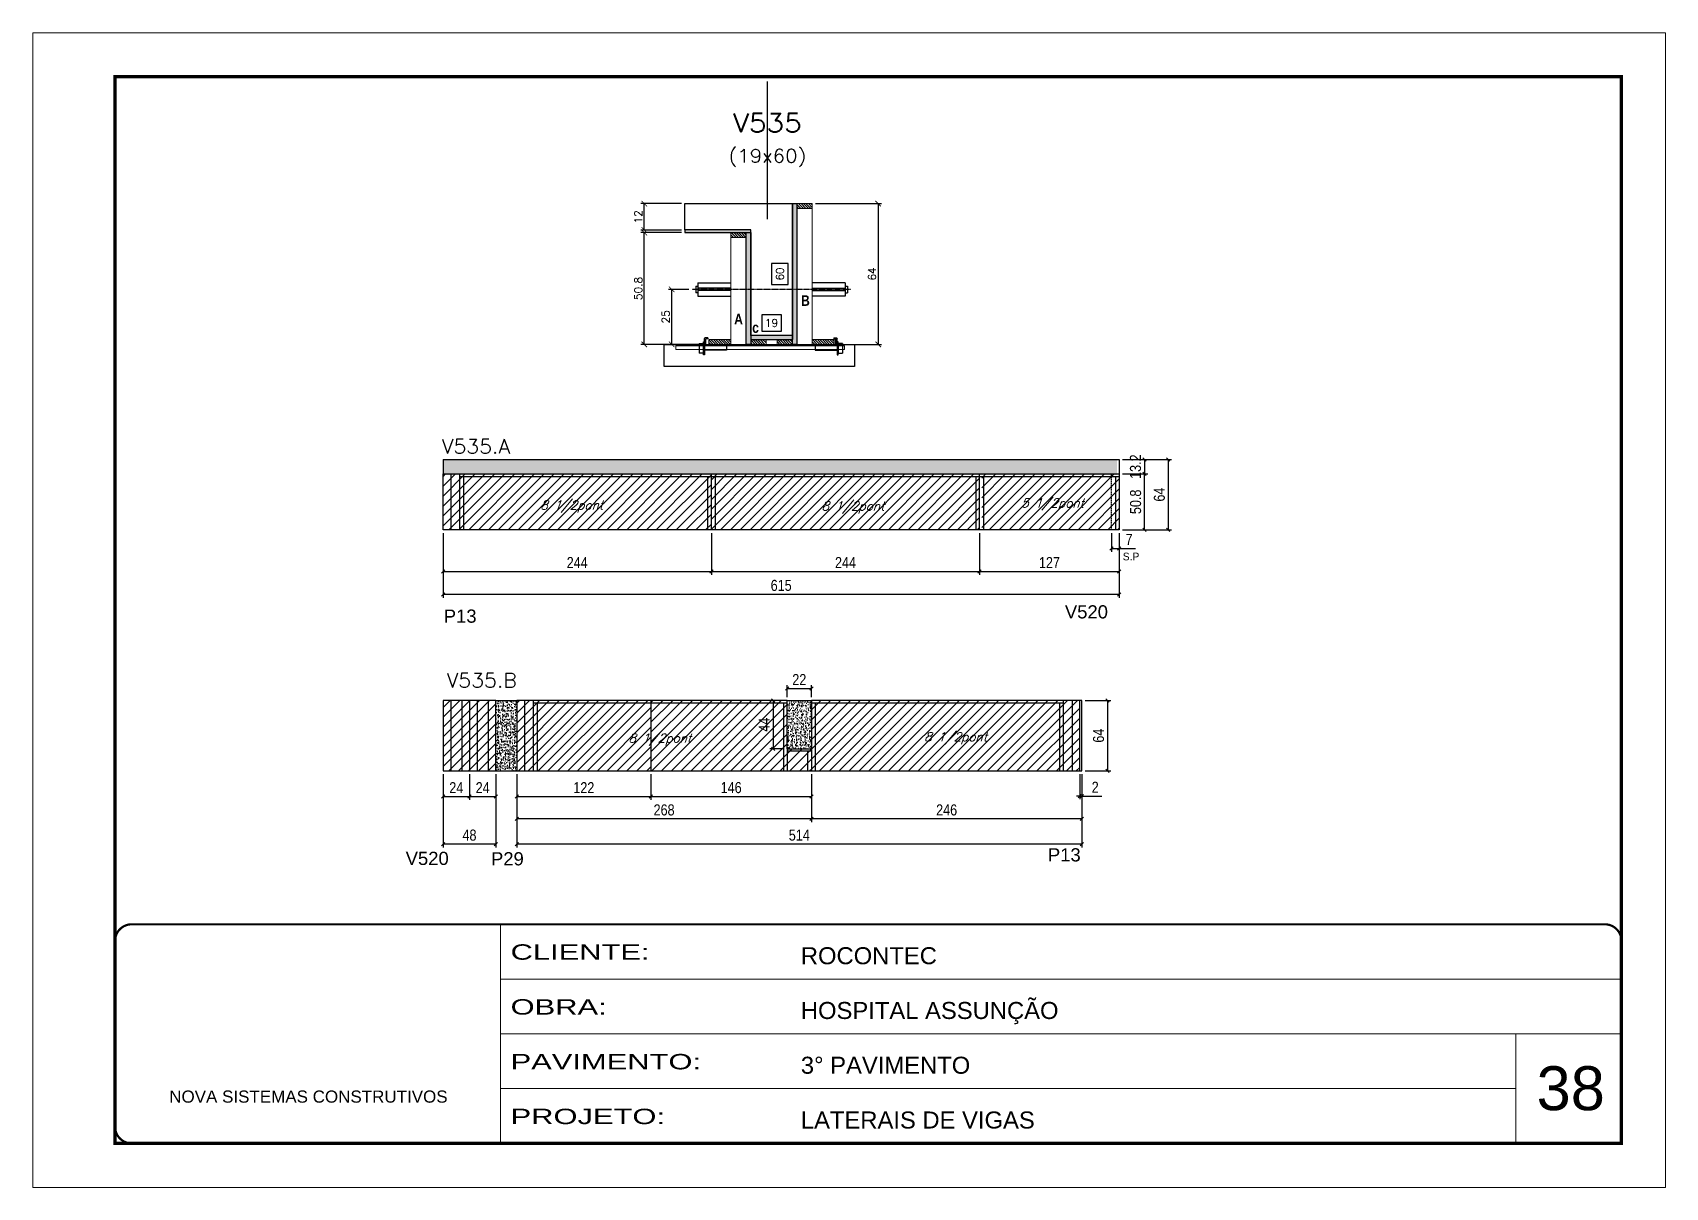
# Model space of a CAD drawing. Extents: x -21493 to -15213, y -12134 to 11887.
# Drawn here: x -19908 to -18423, y 500 to 1550 of the extents above; entities that cross this region are included whole.
import ezdxf
from ezdxf.enums import TextEntityAlignment as Align

# ---------------------------------------------------------------- set-up
doc = ezdxf.new("R2010")
doc.units = 0
for name, pattern in [('CONTINUO', [0]), ('DASHED', [0.75, 0.5, -0.25]), ('HIDDEN', [0.375, 0.25, -0.125])]:
    doc.linetypes.add(name, pattern=pattern)
for name, color, linetype in [('5', 5, 'Continuous'), ('barrote', 251, 'Continuous'), ('COTA', 241, 'Continuous'), ('Cota Seção (2x)', 4, 'Continuous'), ('detalhes', 4, 'Continuous'), ('Painéis', 200, 'Continuous'), ('presilha', 1, 'Continuous'), ('Reaproveitamento', 251, 'Continuous'), ('SARR_2.2x7', 40, 'Continuous'), ('SARR_3.5x7', 81, 'Continuous'), ('TENSOR', 3, 'Continuous'), ('texto', 7, 'Continuous'), ('Texto de Titulo', 7, 'Continuous'), ('Texto Qtd Sarr', 242, 'Continuous')]:
    doc.layers.add(name, color=color, linetype=linetype)
for name, color, linetype, lineweight in [('CARIMBO', 255, 'Continuous', 9), ('CONCRETO', 251, 'Continuous', 25), ('Folhas', 255, 'Continuous', 9), ('Hachura', 251, 'Continuous', 9), ('Madeira', 126, 'Continuous', 18), ('SARRAFO DE PRESSAO', 251, 'DASHED', 9), ('SCO-___-LAJ', 2, 'Continuous', 0), ('Texto Seção', 7, 'Continuous', 15)]:
    doc.layers.add(name, color=color, linetype=linetype, lineweight=lineweight)
doc.styles.add('ARIAL', font='arial.ttf')
doc.styles.add('COTA TECNICA', font='techl___.ttf', dxfattribs={"height": 10})
doc.styles.add('REGUA-120', font='ROMANS.shx', dxfattribs={"height": 15})
doc.styles.add('Romans', font='romans.shx')
doc.styles.add('ROMAS860', font='ROMAS860.SHX')
doc.styles.get("Standard").update_dxf_attribs({"font": 'arial.ttf'})
doc.styles.add('TECNICA', font='techb___.ttf', dxfattribs={"height": 10})
doc.styles.add('Tecnologia', font='')
doc.styles.get('Tecnologia').set_extended_font_data('Forgotten Futurist')
doc.dimstyles.new('Cota Seção (2x)', dxfattribs={"dimtxt": 7, "dimasz": 5, "dimexe": 3, "dimexo": 3, "dimgap": 2, "dimtad": 3, "dimdec": 1, "dimlfac": 0.5, "dimzin": 12, "dimdsep": 46, "dimtxsty": 'Romans', "dimblk": 'ARCHTICK', "dimcen": 0, "dimclrd": 4, "dimclre": 4, "dimclrt": 1, "dimadec": 1, "dimazin": 3, "dimtfac": 1, "dimtdec": 1, "dimtmove": 0, "dimatfit": 3, "dimldrblk": 'OBLIQUE', "dimfxl": 1, "dimtolj": 1, "dimtzin": 12, "dimarcsym": 0})
doc.dimstyles.new('Cota Seção interna', dxfattribs={"dimtxt": 7, "dimasz": 6, "dimexe": 0.18, "dimexo": 2, "dimgap": -4, "dimtad": 3, "dimdec": 1, "dimlfac": 0.5, "dimzin": 12, "dimdsep": 46, "dimtxsty": 'Romans', "dimblk": 'ARCHTICK', "dimcen": 0.09, "dimse1": 1, "dimse2": 1, "dimsd1": 1, "dimsd2": 1, "dimclrd": 180, "dimclre": 5, "dimclrt": 1, "dimadec": 0, "dimazin": 3, "dimtfac": 1, "dimtdec": 1, "dimtofl": 0, "dimtmove": 0, "dimatfit": 3, "dimldrblk": 'ARCHTICK', "dimfxl": 1, "dimtolj": 1, "dimtzin": 0, "dimarcsym": 0})
doc.dimstyles.new('PAINEL', dxfattribs={"dimtxt": 10, "dimasz": 3, "dimexe": 3, "dimexo": 3, "dimgap": 3, "dimtad": 1, "dimdec": 1, "dimzin": 12, "dimdsep": 46, "dimtxsty": 'COTA TECNICA', "dimblk1": 'OBLIQUE', "dimblk2": 'OBLIQUE', "dimsah": 1, "dimcen": 0.9, "dimclrd": 4, "dimclre": 4, "dimclrt": 240, "dimadec": 1, "dimazin": 3, "dimtfac": 1, "dimtdec": 1, "dimtmove": 0, "dimatfit": 3, "dimfxl": 1, "dimtolj": 1, "dimtzin": 12, "dimarcsym": 0})
pattern_1 = [(50, (-152750.75, -29909.0134), (5.46554007, -0.47817257), [0.5715, -6.2865]), (355, (-152750.75, -29909.0134), (-1.05730264, 5.73170536), [0.4572, -5.02921753]), (100.4514447, (-152750.2944, -29909.053), (4.40823741, 5.25353256), [0.48570026, -5.34270734]), (46.1842, (-152750.75, -29907.4894), (8.13237123, -1.26126984), [0.85725, -9.42975]), (96.6355576, (-152750.072, -29907.5945), (7.122124, 7.42278374), [0.7285507, -8.01406824]), (351.184151, (-152750.75, -29907.489), (7.122124, 7.42278374), [0.685799, -7.54379196]), (21, (-152749.988, -29907.8704), (4.54843174, -3.06795595), [0.5715, -6.2865]), (326, (-152749.988, -29907.8704), (1.85406085, 5.52563898), [0.4572, -5.0292]), (71.451445, (-152749.609, -29908.126), (6.40249258, 2.45768307), [0.48570026, -5.34269813]), (37.5, (-152750.7498, -29909.0134), (0.092658098, 2.536651166), [0, -4.96824, 0, -5.1054, 0, -5.04825]), (7.5, (-152750.7498, -29909.0134), (2.004589875, 3.005417245), [0, -2.91084, 0, -4.85394, 0, -1.92405]), (327.5, (-152752.449, -29909.0134), (4.067717855, -0.17186232), [0, -1.905, 0, -5.9436, 0, -7.8867]), (317.5, (-152753.211, -29909.0134), (4.44387544, 0.76279473), [0, -2.4765, 0, -3.94716, 0, -5.6007])]
pattern_2 = [(45, (-162215.646, -28328.387), (-4.49012806, 4.49012806), [])]
pattern_3 = [(45, (-161841.1976, -24895.692), (-4.49012806, 4.49012806), [])]

msp = doc.modelspace()

# ---------------------------------------------------------------- texts
at = {"layer": '5', "linetype": 'Continuous'}
for s, p in [('P13', (-19534.48, 1013.49)), ('V520', (-18969.53, 1017.38)), ('V520', (-19569.12, 793.21)), ('P29', (-19491.52, 792.82)), ('P13', (-18984.98, 796.4))]:
    msp.add_text(s, height=12, rotation=359.99996, dxfattribs=at).set_placement(p)
at = {"layer": 'CARIMBO', "style": 'ARIAL'}
msp.add_text('38', height=40, dxfattribs=at).set_placement((-18540.55, 570.2))
at = {"layer": 'detalhes', "style": 'TECNICA'}
for s, p in [('B', (-19209.51, 1301.64)), ('A', (-19270.34, 1284.8)), ('c', (-19253.96, 1277.11))]:
    msp.add_text(s, height=9.6, dxfattribs=at).set_placement(p)
at = {"layer": 'texto', "color": 2, "char_height": 8, "attachment_point": 5, "style": 'Romans'}
for s, insert in [('{\\Q19;\\C256;8 1/2pont}', (-19418.08, 1119.16)), ('{\\Q19;\\C256;8 1/2pont}', (-19162.28, 1118.29)), ('{\\Q19;\\C256;5 1/2pont}', (-18980.77, 1121.06)), ('{\\Q19;\\C256;8 1/2pont}', (-19337.94, 907.24)), ('{\\Q19;\\C256;8 1/2pont}', (-19068.89, 908.44))]:
    msp.add_mtext(s, dxfattribs=dict(at, insert=insert))
at = {"layer": 'texto', "color": 4, "insert": (-18909.37, 1073.65), "char_height": 7, "attachment_point": 5, "style": 'ROMAS860'}
msp.add_mtext('S.P', dxfattribs=at)
at = {"layer": 'Texto Seção', "style": 'REGUA-120', "width": 1.05}
for s, p in [('V535.A', (-19536.22, 1167.31)), ('V535.B', (-19531.81, 954.67))]:
    msp.add_text(s, height=13, dxfattribs=at).set_placement(p)

# ---------------------------------------------------------------- blocks, each defined once
blk = doc.blocks.new('_Oblique')
at = {"color": 0, "linetype": 'ByBlock', "lineweight": -2}
blk.add_line((-0.5, -0.5), (0.5, 0.5), dxfattribs=at)
blk = doc.blocks.new('*D358')
at = {"layer": 'COTA', "color": 4, "linetype": 'ByBlock', "lineweight": -2, "transparency": 16777216}
for p, q in [((-18927.1, 1095), (-18927.1, 1078.1)), ((-18920.1, 1095), (-18920.1, 1078.1)), ((-18927.1, 1081.1), (-18920.1, 1081.1)), ((-18920.1, 1081.1), (-18905.3, 1081.1))]:
    blk.add_line(p, q, dxfattribs=at)
at = {"layer": 'Defpoints', "color": 0, "linetype": 'ByBlock', "transparency": 16777216}
for p in [(-18927.1, 1098), (-18920.1, 1098), (-18920.1, 1081.1)]:
    blk.add_point(p, dxfattribs=at)
at = {"layer": 'COTA', "color": 4, "linetype": 'ByBlock', "lineweight": -2, "transparency": 16777216, "xscale": 3, "yscale": 3, "zscale": 3, "rotation": 180}
blk.add_blockref('_Oblique', (-18927.1, 1081.1), dxfattribs=at)
at = {"layer": 'COTA', "color": 4, "linetype": 'ByBlock', "lineweight": -2, "transparency": 16777216, "xscale": 3, "yscale": 3, "zscale": 3}
blk.add_blockref('_Oblique', (-18920.1, 1081.1), dxfattribs=at)
at = {"layer": 'COTA', "color": 240, "linetype": 'ByBlock', "transparency": 16777216, "insert": (-18911.2, 1089.2), "char_height": 10, "attachment_point": 5, "style": 'COTA TECNICA'}
blk.add_mtext('\\A1;7', dxfattribs=at)
blk = doc.blocks.new('*D359')
at = {"layer": 'COTA', "color": 4, "linetype": 'ByBlock', "lineweight": -2, "transparency": 16777216}
for p, q in [((-19535.1, 1095), (-19535.1, 1057.1)), ((-19291.1, 1095), (-19291.1, 1057.1)), ((-19535.1, 1060.1), (-19291.1, 1060.1))]:
    blk.add_line(p, q, dxfattribs=at)
at = {"layer": 'Defpoints', "color": 0, "linetype": 'ByBlock', "transparency": 16777216}
for p in [(-19535.1, 1098), (-19291.1, 1098), (-19291.1, 1060.1)]:
    blk.add_point(p, dxfattribs=at)
at = {"layer": 'COTA', "color": 4, "linetype": 'ByBlock', "lineweight": -2, "transparency": 16777216, "xscale": 3, "yscale": 3, "zscale": 3, "rotation": 180}
blk.add_blockref('_Oblique', (-19535.1, 1060.1), dxfattribs=at)
at = {"layer": 'COTA', "color": 4, "linetype": 'ByBlock', "lineweight": -2, "transparency": 16777216, "xscale": 3, "yscale": 3, "zscale": 3}
blk.add_blockref('_Oblique', (-19291.1, 1060.1), dxfattribs=at)
at = {"layer": 'COTA', "color": 240, "linetype": 'ByBlock', "transparency": 16777216, "insert": (-19413.1, 1068.2), "char_height": 10, "attachment_point": 5, "style": 'COTA TECNICA'}
blk.add_mtext('\\A1;244', dxfattribs=at)
blk = doc.blocks.new('*D360')
at = {"layer": 'COTA', "color": 4, "linetype": 'ByBlock', "lineweight": -2, "transparency": 16777216}
for p, q in [((-19291.1, 1095), (-19291.1, 1057.1)), ((-19047.1, 1095), (-19047.1, 1057.1)), ((-19291.1, 1060.1), (-19047.1, 1060.1))]:
    blk.add_line(p, q, dxfattribs=at)
at = {"layer": 'Defpoints', "color": 0, "linetype": 'ByBlock', "transparency": 16777216}
for p in [(-19291.1, 1098), (-19047.1, 1098), (-19047.1, 1060.1)]:
    blk.add_point(p, dxfattribs=at)
at = {"layer": 'COTA', "color": 4, "linetype": 'ByBlock', "lineweight": -2, "transparency": 16777216, "xscale": 3, "yscale": 3, "zscale": 3, "rotation": 180}
blk.add_blockref('_Oblique', (-19291.1, 1060.1), dxfattribs=at)
at = {"layer": 'COTA', "color": 4, "linetype": 'ByBlock', "lineweight": -2, "transparency": 16777216, "xscale": 3, "yscale": 3, "zscale": 3}
blk.add_blockref('_Oblique', (-19047.1, 1060.1), dxfattribs=at)
at = {"layer": 'COTA', "color": 240, "linetype": 'ByBlock', "transparency": 16777216, "insert": (-19169.1, 1068.2), "char_height": 10, "attachment_point": 5, "style": 'COTA TECNICA'}
blk.add_mtext('\\A1;244', dxfattribs=at)
blk = doc.blocks.new('*D361')
at = {"layer": 'COTA', "color": 4, "linetype": 'ByBlock', "lineweight": -2, "transparency": 16777216}
for p, q in [((-19047.1, 1095), (-19047.1, 1057.1)), ((-18920.1, 1095), (-18920.1, 1057.1)), ((-19047.1, 1060.1), (-18920.1, 1060.1))]:
    blk.add_line(p, q, dxfattribs=at)
at = {"layer": 'Defpoints', "color": 0, "linetype": 'ByBlock', "transparency": 16777216}
for p in [(-19047.1, 1098), (-18920.1, 1098), (-18920.1, 1060.1)]:
    blk.add_point(p, dxfattribs=at)
at = {"layer": 'COTA', "color": 4, "linetype": 'ByBlock', "lineweight": -2, "transparency": 16777216, "xscale": 3, "yscale": 3, "zscale": 3}
for p, rotation in [((-19047.1, 1060.1), 179.9997596419369), ((-18920.1, 1060.1), 359.9997596419369)]:
    blk.add_blockref('_Oblique', p, dxfattribs=dict(at, rotation=rotation))
at = {"layer": 'COTA', "color": 240, "linetype": 'ByBlock', "transparency": 16777216, "insert": (-18983.6, 1068.2), "char_height": 10, "attachment_point": 5, "rotation": 359.9998, "style": 'COTA TECNICA'}
blk.add_mtext('\\A1;127', dxfattribs=at)
blk = doc.blocks.new('*D362')
at = {"layer": 'COTA', "color": 4, "linetype": 'ByBlock', "lineweight": -2, "transparency": 16777216}
for p, q in [((-18917.1, 1148.8), (-18894.1, 1148.8)), ((-18897.1, 1098), (-18897.1, 1148.8)), ((-18917.1, 1098), (-18894.1, 1098))]:
    blk.add_line(p, q, dxfattribs=at)
at = {"layer": 'Defpoints', "color": 0, "linetype": 'ByBlock', "transparency": 16777216}
for p in [(-18920.1, 1148.8), (-18897.1, 1148.8), (-18920.1, 1098)]:
    blk.add_point(p, dxfattribs=at)
at = {"layer": 'COTA', "color": 4, "linetype": 'ByBlock', "lineweight": -2, "transparency": 16777216, "xscale": 3, "yscale": 3, "zscale": 3}
for p, rotation in [((-18897.1, 1148.8), 90), ((-18897.1, 1098), 270)]:
    blk.add_blockref('_Oblique', p, dxfattribs=dict(at, rotation=rotation))
at = {"layer": 'COTA', "color": 240, "linetype": 'ByBlock', "transparency": 16777216, "insert": (-18905.2, 1123.4), "char_height": 10, "attachment_point": 5, "rotation": 90, "style": 'COTA TECNICA'}
blk.add_mtext('\\A1;50.8', dxfattribs=at)
blk = doc.blocks.new('*D363')
at = {"layer": 'COTA', "color": 4, "linetype": 'ByBlock', "lineweight": -2, "transparency": 16777216}
for p, q in [((-18917.1, 1162), (-18894.1, 1162)), ((-18897.1, 1162), (-18897.1, 1148.8)), ((-18917.1, 1148.8), (-18894.1, 1148.8))]:
    blk.add_line(p, q, dxfattribs=at)
at = {"layer": 'Defpoints', "color": 0, "linetype": 'ByBlock', "transparency": 16777216}
for p in [(-18920.1, 1162), (-18920.1, 1148.8), (-18897.1, 1148.8)]:
    blk.add_point(p, dxfattribs=at)
at = {"layer": 'COTA', "color": 4, "linetype": 'ByBlock', "lineweight": -2, "transparency": 16777216, "xscale": 3, "yscale": 3, "zscale": 3}
for p, rotation in [((-18897.1, 1162), 90), ((-18897.1, 1148.8), 270)]:
    blk.add_blockref('_Oblique', p, dxfattribs=dict(at, rotation=rotation))
at = {"layer": 'COTA', "color": 240, "linetype": 'ByBlock', "transparency": 16777216, "insert": (-18905.3, 1155.4), "char_height": 10, "attachment_point": 5, "rotation": 90, "style": 'COTA TECNICA'}
blk.add_mtext('\\A1;13.2', dxfattribs=at)
blk = doc.blocks.new('*D364')
at = {"layer": 'COTA', "color": 4, "linetype": 'ByBlock', "lineweight": -2, "transparency": 16777216}
for p, q in [((-18917.1, 1162), (-18872.5, 1162)), ((-18875.5, 1162), (-18875.5, 1098)), ((-18917.1, 1098), (-18872.5, 1098))]:
    blk.add_line(p, q, dxfattribs=at)
at = {"layer": 'Defpoints', "color": 0, "linetype": 'ByBlock', "transparency": 16777216}
for p in [(-18920.1, 1162), (-18920.1, 1098), (-18875.5, 1098)]:
    blk.add_point(p, dxfattribs=at)
at = {"layer": 'COTA', "color": 4, "linetype": 'ByBlock', "lineweight": -2, "transparency": 16777216, "xscale": 3, "yscale": 3, "zscale": 3}
for p, rotation in [((-18875.5, 1162), 90), ((-18875.5, 1098), 270)]:
    blk.add_blockref('_Oblique', p, dxfattribs=dict(at, rotation=rotation))
at = {"layer": 'COTA', "color": 240, "linetype": 'ByBlock', "transparency": 16777216, "insert": (-18883.6, 1130), "char_height": 10, "attachment_point": 5, "rotation": 90, "style": 'COTA TECNICA'}
blk.add_mtext('\\A1;64', dxfattribs=at)
blk = doc.blocks.new('*D365')
at = {"layer": 'COTA', "color": 4, "linetype": 'ByBlock', "lineweight": -2, "transparency": 16777216}
for p, q in [((-19200.1, 875.8), (-19200.1, 832.1)), ((-18954.1, 875.8), (-18954.1, 832.1)), ((-18954.1, 835.1), (-19200.1, 835.1))]:
    blk.add_line(p, q, dxfattribs=at)
at = {"layer": 'Defpoints', "color": 0, "linetype": 'ByBlock', "transparency": 16777216}
for p in [(-19200.1, 878.8), (-18954.1, 878.8), (-19200.1, 835.1)]:
    blk.add_point(p, dxfattribs=at)
at = {"layer": 'COTA', "color": 4, "linetype": 'ByBlock', "lineweight": -2, "transparency": 16777216, "xscale": 3, "yscale": 3, "zscale": 3, "rotation": 180}
blk.add_blockref('_Oblique', (-19200.1, 835.1), dxfattribs=at)
at = {"layer": 'COTA', "color": 4, "linetype": 'ByBlock', "lineweight": -2, "transparency": 16777216, "xscale": 3, "yscale": 3, "zscale": 3}
blk.add_blockref('_Oblique', (-18954.1, 835.1), dxfattribs=at)
at = {"layer": 'COTA', "color": 240, "linetype": 'ByBlock', "transparency": 16777216, "insert": (-19077.1, 843.2), "char_height": 10, "attachment_point": 5, "style": 'COTA TECNICA'}
blk.add_mtext('\\A1;246', dxfattribs=at)
blk = doc.blocks.new('*D366')
at = {"layer": 'COTA', "color": 4, "linetype": 'ByBlock', "lineweight": -2, "transparency": 16777216}
for p, q in [((-19468.1, 875.8), (-19468.1, 832.1)), ((-19200.1, 875.8), (-19200.1, 832.1)), ((-19200.1, 835.1), (-19468.1, 835.1))]:
    blk.add_line(p, q, dxfattribs=at)
at = {"layer": 'Defpoints', "color": 0, "linetype": 'ByBlock', "transparency": 16777216}
for p in [(-19468.1, 878.8), (-19200.1, 878.8), (-19468.1, 835.1)]:
    blk.add_point(p, dxfattribs=at)
at = {"layer": 'COTA', "color": 4, "linetype": 'ByBlock', "lineweight": -2, "transparency": 16777216, "xscale": 3, "yscale": 3, "zscale": 3, "rotation": 180}
blk.add_blockref('_Oblique', (-19468.1, 835.1), dxfattribs=at)
at = {"layer": 'COTA', "color": 4, "linetype": 'ByBlock', "lineweight": -2, "transparency": 16777216, "xscale": 3, "yscale": 3, "zscale": 3}
blk.add_blockref('_Oblique', (-19200.1, 835.1), dxfattribs=at)
at = {"layer": 'COTA', "color": 240, "linetype": 'ByBlock', "transparency": 16777216, "insert": (-19334.1, 843.2), "char_height": 10, "attachment_point": 5, "style": 'COTA TECNICA'}
blk.add_mtext('\\A1;268', dxfattribs=at)
blk = doc.blocks.new('*D367')
at = {"layer": 'COTA', "color": 4, "linetype": 'ByBlock', "lineweight": -2, "transparency": 16777216}
for p, q in [((-19535.1, 875.8), (-19535.1, 809.2)), ((-19487.1, 875.8), (-19487.1, 809.2)), ((-19487.1, 812.2), (-19535.1, 812.2))]:
    blk.add_line(p, q, dxfattribs=at)
at = {"layer": 'Defpoints', "color": 0, "linetype": 'ByBlock', "transparency": 16777216}
for p in [(-19535.1, 878.8), (-19487.1, 878.8), (-19535.1, 812.2)]:
    blk.add_point(p, dxfattribs=at)
at = {"layer": 'COTA', "color": 4, "linetype": 'ByBlock', "lineweight": -2, "transparency": 16777216, "xscale": 3, "yscale": 3, "zscale": 3}
for p, rotation in [((-19535.1, 812.2), 180.0000000002952), ((-19487.1, 812.2), 2.952837974135036e-10)]:
    blk.add_blockref('_Oblique', p, dxfattribs=dict(at, rotation=rotation))
at = {"layer": 'COTA', "color": 240, "linetype": 'ByBlock', "transparency": 16777216, "insert": (-19511.1, 820.3), "char_height": 10, "attachment_point": 5, "style": 'COTA TECNICA'}
blk.add_mtext('\\A1;48', dxfattribs=at)
blk = doc.blocks.new('*D368')
at = {"layer": 'COTA', "color": 4, "linetype": 'ByBlock', "lineweight": -2, "transparency": 16777216}
for p, q in [((-19225.1, 942.8), (-19238, 942.8)), ((-19235, 942.8), (-19235, 898.8)), ((-19225.1, 898.8), (-19238, 898.8))]:
    blk.add_line(p, q, dxfattribs=at)
at = {"layer": 'Defpoints', "color": 0, "linetype": 'ByBlock', "transparency": 16777216}
for p in [(-19222.1, 942.8), (-19235, 898.8), (-19222.1, 898.8)]:
    blk.add_point(p, dxfattribs=at)
at = {"layer": 'COTA', "color": 4, "linetype": 'ByBlock', "lineweight": -2, "transparency": 16777216, "xscale": 3, "yscale": 3, "zscale": 3}
for p, rotation in [((-19235, 942.8), 90), ((-19235, 898.8), 270)]:
    blk.add_blockref('_Oblique', p, dxfattribs=dict(at, rotation=rotation))
at = {"layer": 'COTA', "color": 240, "linetype": 'ByBlock', "transparency": 16777216, "insert": (-19243, 920.8), "char_height": 10, "attachment_point": 5, "rotation": 90, "style": 'COTA TECNICA'}
blk.add_mtext('\\A1;44', dxfattribs=at)
blk = doc.blocks.new('*D369')
at = {"layer": 'COTA', "color": 4, "linetype": 'ByBlock', "lineweight": -2, "transparency": 16777216}
for p, q in [((-19222.1, 945.8), (-19222.1, 956.8)), ((-19222.1, 953.8), (-19200.1, 953.8)), ((-19200.1, 945.8), (-19200.1, 956.8))]:
    blk.add_line(p, q, dxfattribs=at)
at = {"layer": 'Defpoints', "color": 0, "linetype": 'ByBlock', "transparency": 16777216}
for p in [(-19200.1, 953.8), (-19222.1, 942.8), (-19200.1, 942.8)]:
    blk.add_point(p, dxfattribs=at)
at = {"layer": 'COTA', "color": 4, "linetype": 'ByBlock', "lineweight": -2, "transparency": 16777216, "xscale": 3, "yscale": 3, "zscale": 3, "rotation": 180}
blk.add_blockref('_Oblique', (-19222.1, 953.8), dxfattribs=at)
at = {"layer": 'COTA', "color": 4, "linetype": 'ByBlock', "lineweight": -2, "transparency": 16777216, "xscale": 3, "yscale": 3, "zscale": 3}
blk.add_blockref('_Oblique', (-19200.1, 953.8), dxfattribs=at)
at = {"layer": 'COTA', "color": 240, "linetype": 'ByBlock', "transparency": 16777216, "insert": (-19211.1, 961.8), "char_height": 10, "attachment_point": 5, "style": 'COTA TECNICA'}
blk.add_mtext('\\A1;22', dxfattribs=at)
blk = doc.blocks.new('*D370')
at = {"layer": 'COTA', "color": 4, "linetype": 'ByBlock', "lineweight": -2, "transparency": 16777216}
for p, q in [((-18951.1, 942.8), (-18927.8, 942.8)), ((-18930.8, 942.8), (-18930.8, 878.8)), ((-18951.1, 878.8), (-18927.8, 878.8))]:
    blk.add_line(p, q, dxfattribs=at)
at = {"layer": 'Defpoints', "color": 0, "linetype": 'ByBlock', "transparency": 16777216}
for p in [(-18954.1, 942.8), (-18954.1, 878.8), (-18930.8, 878.8)]:
    blk.add_point(p, dxfattribs=at)
at = {"layer": 'COTA', "color": 4, "linetype": 'ByBlock', "lineweight": -2, "transparency": 16777216, "xscale": 3, "yscale": 3, "zscale": 3}
for p, rotation in [((-18930.8, 942.8), 90), ((-18930.8, 878.8), 270)]:
    blk.add_blockref('_Oblique', p, dxfattribs=dict(at, rotation=rotation))
at = {"layer": 'COTA', "color": 240, "linetype": 'ByBlock', "transparency": 16777216, "insert": (-18938.9, 910.8), "char_height": 10, "attachment_point": 5, "rotation": 90, "style": 'COTA TECNICA'}
blk.add_mtext('\\A1;64', dxfattribs=at)
blk = doc.blocks.new('*D371')
at = {"layer": 'COTA', "color": 4, "linetype": 'ByBlock', "lineweight": -2, "transparency": 16777216}
for p, q in [((-19468.1, 875.8), (-19468.1, 852.4)), ((-19346.1, 875.8), (-19346.1, 852.4)), ((-19468.1, 855.4), (-19346.1, 855.4))]:
    blk.add_line(p, q, dxfattribs=at)
at = {"layer": 'Defpoints', "color": 0, "linetype": 'ByBlock', "transparency": 16777216}
for p in [(-19468.1, 878.8), (-19346.1, 878.8), (-19346.1, 855.4)]:
    blk.add_point(p, dxfattribs=at)
at = {"layer": 'COTA', "color": 4, "linetype": 'ByBlock', "lineweight": -2, "transparency": 16777216, "xscale": 3, "yscale": 3, "zscale": 3, "rotation": 180}
blk.add_blockref('_Oblique', (-19468.1, 855.4), dxfattribs=at)
at = {"layer": 'COTA', "color": 4, "linetype": 'ByBlock', "lineweight": -2, "transparency": 16777216, "xscale": 3, "yscale": 3, "zscale": 3}
blk.add_blockref('_Oblique', (-19346.1, 855.4), dxfattribs=at)
at = {"layer": 'COTA', "color": 240, "linetype": 'ByBlock', "transparency": 16777216, "insert": (-19407.1, 863.5), "char_height": 10, "attachment_point": 5, "style": 'COTA TECNICA'}
blk.add_mtext('\\A1;122', dxfattribs=at)
blk = doc.blocks.new('*D372')
at = {"layer": 'COTA', "color": 4, "linetype": 'ByBlock', "lineweight": -2, "transparency": 16777216}
for p, q in [((-19346.1, 875.8), (-19346.1, 852.4)), ((-19200.1, 875.8), (-19200.1, 852.4)), ((-19346.1, 855.4), (-19200.1, 855.4))]:
    blk.add_line(p, q, dxfattribs=at)
at = {"layer": 'Defpoints', "color": 0, "linetype": 'ByBlock', "transparency": 16777216}
for p in [(-19346.1, 878.8), (-19200.1, 878.8), (-19200.1, 855.4)]:
    blk.add_point(p, dxfattribs=at)
at = {"layer": 'COTA', "color": 4, "linetype": 'ByBlock', "lineweight": -2, "transparency": 16777216, "xscale": 3, "yscale": 3, "zscale": 3, "rotation": 180}
blk.add_blockref('_Oblique', (-19346.1, 855.4), dxfattribs=at)
at = {"layer": 'COTA', "color": 4, "linetype": 'ByBlock', "lineweight": -2, "transparency": 16777216, "xscale": 3, "yscale": 3, "zscale": 3}
blk.add_blockref('_Oblique', (-19200.1, 855.4), dxfattribs=at)
at = {"layer": 'COTA', "color": 240, "linetype": 'ByBlock', "transparency": 16777216, "insert": (-19273.1, 863.5), "char_height": 10, "attachment_point": 5, "style": 'COTA TECNICA'}
blk.add_mtext('\\A1;146', dxfattribs=at)
blk = doc.blocks.new('titulo1')
at = {"layer": 'Defpoints', "color": 252, "linetype": 'HIDDEN', "ltscale": 2}
blk.add_line((0, 0), (0, 125), dxfattribs=at)
at = {"layer": 'Defpoints', "style": 'Romans', "oblique": 15}
blk.add_attdef('FOLHA', text='', height=10, dxfattribs=at).set_placement((0, 15.6), align=Align.MIDDLE_CENTER)
at = {"layer": 'Texto Qtd Sarr', "color": 3, "style": 'Romans', "oblique": 15}
for tag, height, p in [('TITULO', 17, (0, 71.4)), ('SEÇÃO', 12, (0, 41.5))]:
    blk.add_attdef(tag, text='', height=height, dxfattribs=at).set_placement(p, align=Align.MIDDLE_CENTER)
blk = doc.blocks.new('_ArchTick')
at = {"color": 0, "linetype": 'ByBlock', "const_width": 0.15}
blk.add_lwpolyline([(-0.5, -0.5), (0.5, 0.5)], dxfattribs=at)
blk = doc.blocks.new('*D373')
at = {"layer": 'COTA', "color": 4, "lineweight": -2, "transparency": 16777216}
for p, q in [((-19318.3, 1368.2), (-19355.1, 1368.2)), ((-19352.1, 1266.6), (-19352.1, 1368.2)), ((-19300.7, 1266.6), (-19355.1, 1266.6))]:
    blk.add_line(p, q, dxfattribs=at)
at = {"layer": 'Defpoints', "color": 0, "transparency": 16777216}
for p in [(-19352.1, 1368.2), (-19315.3, 1368.2), (-19297.7, 1266.6)]:
    blk.add_point(p, dxfattribs=at)
at = {"layer": 'COTA', "color": 4, "lineweight": -2, "transparency": 16777216, "xscale": 5, "yscale": 5, "zscale": 5}
for p, rotation in [((-19352.1, 1368.2), 90), ((-19352.1, 1266.6), 270)]:
    blk.add_blockref('_ArchTick', p, dxfattribs=dict(at, rotation=rotation))
at = {"layer": 'COTA', "color": 1, "transparency": 16777216, "insert": (-19357.6, 1317.4), "char_height": 7, "attachment_point": 5, "rotation": 90, "style": 'Romans'}
blk.add_mtext('\\A1;50.8', dxfattribs=at)
blk = doc.blocks.new('*D374')
at = {"layer": 'COTA', "color": 4, "lineweight": -2, "transparency": 16777216}
for p, q in [((-19318.3, 1394.6), (-19355.1, 1394.6)), ((-19352.1, 1370.6), (-19352.1, 1394.6)), ((-19318.3, 1370.6), (-19355.1, 1370.6))]:
    blk.add_line(p, q, dxfattribs=at)
at = {"layer": 'Defpoints', "color": 0, "transparency": 16777216}
for p in [(-19352.1, 1394.6), (-19315.3, 1394.6), (-19315.3, 1370.6)]:
    blk.add_point(p, dxfattribs=at)
at = {"layer": 'COTA', "color": 4, "lineweight": -2, "transparency": 16777216, "xscale": 5, "yscale": 5, "zscale": 5}
for p, rotation in [((-19352.1, 1394.6), 90), ((-19352.1, 1370.6), 270)]:
    blk.add_blockref('_ArchTick', p, dxfattribs=dict(at, rotation=rotation))
at = {"layer": 'COTA', "color": 1, "transparency": 16777216, "insert": (-19357.6, 1382.6), "char_height": 7, "attachment_point": 5, "rotation": 90, "style": 'Romans'}
blk.add_mtext('\\A1;12', dxfattribs=at)
blk = doc.blocks.new('*D375')
at = {"layer": 'Cota Seção (2x)', "color": 180, "lineweight": -2, "transparency": 16777216}
for p, q in [((-19221.3, 1340.1), (-19236.3, 1340.1)), ((-19236.3, 1340.1), (-19236.3, 1321.1)), ((-19221.3, 1321.1), (-19221.3, 1340.1)), ((-19236.3, 1321.1), (-19221.3, 1321.1))]:
    blk.add_line(p, q, dxfattribs=at)
at = {"layer": 'Defpoints', "color": 0, "transparency": 16777216}
for p in [(-19255.3, 1394.6), (-19217.3, 1394.6), (-19255.3, 1274.6)]:
    blk.add_point(p, dxfattribs=at)
at = {"layer": 'Cota Seção (2x)', "color": 1, "transparency": 16777216, "insert": (-19228.8, 1330.6), "char_height": 7, "attachment_point": 5, "rotation": 90, "style": 'Romans'}
blk.add_mtext('\\A1;60', dxfattribs=at)
blk = doc.blocks.new('PRESILHA METÁLICA 1')
at = {"layer": 'presilha'}
for p, q in [((0, 13), (6, 13)), ((0, 13), (0, 0)), ((6, 0), (0, 0)), ((6, 15.5), (7.5, 15.5)), ((6, -2.5), (6, 15.5)), ((6, 13), (6, 0)), ((7.5, 10.6), (7.5, 19.9)), ((7.5, 15.5), (7.5, -2.5)), ((37.5, 4.1), (7.5, 4.1)), ((12, 21), (8.6, 21)), ((9, 11.6), (9, 18.9)), ((12, 19.5), (9.6, 19.5)), ((37.5, 11), (9.6, 11)), ((12, 21), (12, 19.5)), ((37.5, 11), (37.5, 4.1)), ((7.5, -2.5), (6, -2.5))]:
    blk.add_line(p, q, dxfattribs=at)
for centre, radius, start, end in [((8.6, 19.9), 1.14, 90, 180), ((9.6, 18.9), 0.57, 90, 180), ((9.6, 11.6), 0.57, 180, 270)]:
    blk.add_arc(centre, radius, start, end, dxfattribs=at)
blk = doc.blocks.new('*D376')
at = {"layer": 'Cota Seção (2x)', "color": 180, "lineweight": -2, "transparency": 16777216}
for p, q in [((-19227.3, 1293.6), (-19245.3, 1293.6)), ((-19245.3, 1293.6), (-19245.3, 1278.6)), ((-19227.3, 1278.6), (-19227.3, 1293.6)), ((-19245.3, 1278.6), (-19227.3, 1278.6))]:
    blk.add_line(p, q, dxfattribs=at)
at = {"layer": 'Defpoints', "color": 0, "transparency": 16777216}
for p in [(-19255.3, 1274.6), (-19255.3, 1266.6), (-19217.3, 1266.6)]:
    blk.add_point(p, dxfattribs=at)
at = {"layer": 'Cota Seção (2x)', "color": 1, "transparency": 16777216, "insert": (-19236.3, 1286.1), "char_height": 7, "attachment_point": 5, "style": 'Romans'}
blk.add_mtext('\\A1;19', dxfattribs=at)
blk = doc.blocks.new('*D377')
at = {"layer": 'COTA', "color": 4, "lineweight": -2, "transparency": 16777216}
for p, q in [((-19196.3, 1394.6), (-19136.4, 1394.6)), ((-19139.4, 1394.6), (-19139.4, 1266.6)), ((-19196.3, 1266.6), (-19136.4, 1266.6))]:
    blk.add_line(p, q, dxfattribs=at)
at = {"layer": 'Defpoints', "color": 0, "transparency": 16777216}
for p in [(-19199.3, 1394.6), (-19199.3, 1266.6), (-19139.4, 1266.6)]:
    blk.add_point(p, dxfattribs=at)
at = {"layer": 'COTA', "color": 4, "lineweight": -2, "transparency": 16777216, "xscale": 5, "yscale": 5, "zscale": 5}
for p, rotation in [((-19139.4, 1394.6), 90), ((-19139.4, 1266.6), 270)]:
    blk.add_blockref('_ArchTick', p, dxfattribs=dict(at, rotation=rotation))
at = {"layer": 'COTA', "color": 1, "transparency": 16777216, "insert": (-19144.9, 1330.6), "char_height": 7, "attachment_point": 5, "rotation": 90, "style": 'Romans'}
blk.add_mtext('\\A1;64', dxfattribs=at)
blk = doc.blocks.new('*D378')
at = {"layer": 'COTA', "color": 4, "lineweight": -2, "transparency": 16777216}
for p, q in [((-19311.6, 1316.6), (-19330.2, 1316.6)), ((-19327.2, 1316.6), (-19327.2, 1266.6)), ((-19311.6, 1266.6), (-19330.2, 1266.6))]:
    blk.add_line(p, q, dxfattribs=at)
at = {"layer": 'Defpoints', "color": 0, "transparency": 16777216}
for p in [(-19308.6, 1316.6), (-19327.2, 1266.6), (-19308.6, 1266.6)]:
    blk.add_point(p, dxfattribs=at)
at = {"layer": 'COTA', "color": 4, "lineweight": -2, "transparency": 16777216, "xscale": 5, "yscale": 5, "zscale": 5}
for p, rotation in [((-19327.2, 1316.6), 90), ((-19327.2, 1266.6), 270)]:
    blk.add_blockref('_ArchTick', p, dxfattribs=dict(at, rotation=rotation))
at = {"layer": 'COTA', "color": 1, "transparency": 16777216, "insert": (-19332.7, 1291.6), "char_height": 7, "attachment_point": 5, "rotation": 90, "style": 'Romans'}
blk.add_mtext('\\A1;25', dxfattribs=at)
blk = doc.blocks.new('*D968')
at = {"layer": 'COTA', "color": 4, "lineweight": -2, "transparency": 16777216}
for p, q in [((-18956.1, 875.8), (-18956.1, 852.9)), ((-18954.1, 875.8), (-18954.1, 852.9)), ((-18956.1, 855.9), (-18959.1, 855.9)), ((-18956.1, 855.9), (-18954.1, 855.9)), ((-18954.1, 855.9), (-18936, 855.9))]:
    blk.add_line(p, q, dxfattribs=at)
at = {"layer": 'Defpoints', "color": 0, "transparency": 16777216}
for p in [(-18956.1, 878.8), (-18954.1, 878.8), (-18954.1, 855.9)]:
    blk.add_point(p, dxfattribs=at)
at = {"layer": 'COTA', "color": 4, "lineweight": -2, "transparency": 16777216, "xscale": 3, "yscale": 3, "zscale": 3}
blk.add_blockref('_Oblique', (-18956.1, 855.9), dxfattribs=at)
at = {"layer": 'COTA', "color": 4, "lineweight": -2, "transparency": 16777216, "xscale": 3, "yscale": 3, "zscale": 3, "rotation": 180}
blk.add_blockref('_Oblique', (-18954.1, 855.9), dxfattribs=at)
at = {"layer": 'COTA', "color": 240, "transparency": 16777216, "insert": (-18942, 863.9), "char_height": 10, "attachment_point": 5, "style": 'COTA TECNICA'}
blk.add_mtext('\\A1;2', dxfattribs=at)
blk = doc.blocks.new('*D969')
at = {"layer": 'COTA', "color": 4, "lineweight": -2, "ltscale": 25, "transparency": 16777216}
for p, q in [((-19535.1, 1095), (-19535.1, 1036.2)), ((-18920.1, 1095), (-18920.1, 1036.2)), ((-18920.1, 1039.2), (-19535.1, 1039.2))]:
    blk.add_line(p, q, dxfattribs=at)
at = {"layer": 'Defpoints', "color": 0, "ltscale": 25, "transparency": 16777216}
for p in [(-19535.1, 1098), (-18920.1, 1098), (-19535.1, 1039.2)]:
    blk.add_point(p, dxfattribs=at)
at = {"layer": 'COTA', "color": 4, "lineweight": -2, "ltscale": 25, "transparency": 16777216, "xscale": 3, "yscale": 3, "zscale": 3, "rotation": 180}
blk.add_blockref('_Oblique', (-19535.1, 1039.2), dxfattribs=at)
at = {"layer": 'COTA', "color": 4, "lineweight": -2, "ltscale": 25, "transparency": 16777216, "xscale": 3, "yscale": 3, "zscale": 3}
blk.add_blockref('_Oblique', (-18920.1, 1039.2), dxfattribs=at)
at = {"layer": 'COTA', "color": 240, "ltscale": 25, "transparency": 16777216, "insert": (-19227.6, 1047.4), "char_height": 10, "attachment_point": 5, "style": 'COTA TECNICA'}
blk.add_mtext('\\A1;615', dxfattribs=at)
blk = doc.blocks.new('*D970')
at = {"layer": 'COTA', "color": 4, "lineweight": -2, "ltscale": 25, "transparency": 16777216}
for p, q in [((-19468.1, 875.8), (-19468.1, 809.2)), ((-18954.1, 875.8), (-18954.1, 809.2)), ((-18954.1, 812.2), (-19468.1, 812.2))]:
    blk.add_line(p, q, dxfattribs=at)
at = {"layer": 'Defpoints', "color": 0, "ltscale": 25, "transparency": 16777216}
for p in [(-19468.1, 878.8), (-18954.1, 878.8), (-19468.1, 812.2)]:
    blk.add_point(p, dxfattribs=at)
at = {"layer": 'COTA', "color": 4, "lineweight": -2, "ltscale": 25, "transparency": 16777216, "xscale": 3, "yscale": 3, "zscale": 3, "rotation": 180}
blk.add_blockref('_Oblique', (-19468.1, 812.2), dxfattribs=at)
at = {"layer": 'COTA', "color": 4, "lineweight": -2, "ltscale": 25, "transparency": 16777216, "xscale": 3, "yscale": 3, "zscale": 3}
blk.add_blockref('_Oblique', (-18954.1, 812.2), dxfattribs=at)
at = {"layer": 'COTA', "color": 240, "ltscale": 25, "transparency": 16777216, "insert": (-19211.1, 820.3), "char_height": 10, "attachment_point": 5, "style": 'COTA TECNICA'}
blk.add_mtext('\\A1;514', dxfattribs=at)
blk = doc.blocks.new('*D971')
at = {"layer": 'COTA', "color": 4, "lineweight": -2, "ltscale": 25, "transparency": 16777216}
for p, q in [((-19535.1, 875.8), (-19535.1, 852.4)), ((-19511.1, 875.8), (-19511.1, 852.4)), ((-19535.1, 855.4), (-19511.1, 855.4))]:
    blk.add_line(p, q, dxfattribs=at)
at = {"layer": 'Defpoints', "color": 0, "ltscale": 25, "transparency": 16777216}
for p in [(-19535.1, 878.8), (-19511.1, 878.8), (-19511.1, 855.4)]:
    blk.add_point(p, dxfattribs=at)
at = {"layer": 'COTA', "color": 4, "lineweight": -2, "ltscale": 25, "transparency": 16777216, "xscale": 3, "yscale": 3, "zscale": 3, "rotation": 180}
blk.add_blockref('_Oblique', (-19535.1, 855.4), dxfattribs=at)
at = {"layer": 'COTA', "color": 4, "lineweight": -2, "ltscale": 25, "transparency": 16777216, "xscale": 3, "yscale": 3, "zscale": 3}
blk.add_blockref('_Oblique', (-19511.1, 855.4), dxfattribs=at)
at = {"layer": 'COTA', "color": 240, "ltscale": 25, "transparency": 16777216, "insert": (-19523.1, 863.5), "char_height": 10, "attachment_point": 5, "style": 'COTA TECNICA'}
blk.add_mtext('\\A1;24', dxfattribs=at)
blk = doc.blocks.new('*D972')
at = {"layer": 'COTA', "color": 4, "lineweight": -2, "ltscale": 25, "transparency": 16777216}
for p, q in [((-19511.1, 875.8), (-19511.1, 852.4)), ((-19487.1, 875.8), (-19487.1, 852.4)), ((-19511.1, 855.4), (-19487.1, 855.4))]:
    blk.add_line(p, q, dxfattribs=at)
at = {"layer": 'Defpoints', "color": 0, "ltscale": 25, "transparency": 16777216}
for p in [(-19511.1, 878.8), (-19487.1, 878.8), (-19487.1, 855.4)]:
    blk.add_point(p, dxfattribs=at)
at = {"layer": 'COTA', "color": 4, "lineweight": -2, "ltscale": 25, "transparency": 16777216, "xscale": 3, "yscale": 3, "zscale": 3, "rotation": 180}
blk.add_blockref('_Oblique', (-19511.1, 855.4), dxfattribs=at)
at = {"layer": 'COTA', "color": 4, "lineweight": -2, "ltscale": 25, "transparency": 16777216, "xscale": 3, "yscale": 3, "zscale": 3}
blk.add_blockref('_Oblique', (-19487.1, 855.4), dxfattribs=at)
at = {"layer": 'COTA', "color": 240, "ltscale": 25, "transparency": 16777216, "insert": (-19499.1, 863.5), "char_height": 10, "attachment_point": 5, "style": 'COTA TECNICA'}
blk.add_mtext('\\A1;24', dxfattribs=at)
blk = doc.blocks.new('9999999999')
at = {"color": 30, "linetype": 'CONTINUO'}
for p, q in [((98564.6, 34230.2), (98564.6, 34429.4)), ((98564.6, 34379.6), (99584, 34379.6)), ((98564.6, 34329.8), (99488, 34329.8)), ((99584, 34329.8), (99488, 34329.8)), ((99488, 34329.8), (99488, 34230.2)), ((98564.6, 34280), (99488, 34280))]:
    blk.add_line(p, q, dxfattribs=at)
at = {"color": 30, "linetype": 'CONTINUO', "const_width": 2}
blk.add_lwpolyline([(99584, 34230.2), (99584, 34414.4, 0.414214), (99569, 34429.4), (98229, 34429.4, 0.414214), (98214, 34414.4), (98214, 34245.2, 0.414214), (98229, 34230.2), (99584, 34230.2)], format="xyb", dxfattribs=at)
at = {"layer": 'Folhas'}
blk.add_lwpolyline([(98139, 34190.2), (99624, 34190.2), (99624, 35240.2), (98139, 35240.2)], close=True, dxfattribs=at)
at = {"layer": 'Folhas', "color": 30, "const_width": 3}
blk.add_lwpolyline([(98214, 34230.2), (99584, 34230.2), (99584, 35200.2), (98214, 35200.2)], close=True, dxfattribs=at)
at = {"color": 7, "linetype": 'Continuous', "ltscale": 5, "style": 'ARIAL'}
for s, height, p in [('ROCONTEC', 15.48, (98837.7, 34393.1)), ('HOSPITAL ASSUNÇÃO', 15.483, (98837.7, 34343.3)), ('3° PAVIMENTO', 15.483, (98837.7, 34293.5)), ('NOVA SISTEMAS CONSTRUTIVOS', 11.059, (98263.2, 34267.2)), ('LATERAIS DE VIGAS', 15.483, (98837.7, 34243.7))]:
    blk.add_text(s, height=height, dxfattribs=at).set_placement(p)
at = {"layer": 'Folhas', "color": 7, "style": 'Tecnologia', "width": 1.5}
for s, p in [('CLIENTE:', (98573.7, 34397.2)), ('OBRA:', (98573.7, 34347.3)), ('PAVIMENTO:', (98573.7, 34297.5)), ('PROJETO:', (98573.7, 34247.7))]:
    blk.add_text(s, height=14, dxfattribs=at).set_placement(p)

# ---------------------------------------------------------------- dimensions: what is measured, and where the dimension line sits
at = {"layer": 'COTA'}
for base, p1, p2, picture, middle in [((-19352.05, 1394.61), (-19315.34, 1370.61), (-19315.34, 1394.61), '*D374', (-19357.55, 1382.61)), ((-19139.36, 1266.61), (-19199.34, 1394.61), (-19199.34, 1266.61), '*D377', (-19144.86, 1330.61)), ((-19352.05, 1368.21), (-19297.74, 1266.61), (-19315.34, 1368.21), '*D373', (-19357.55, 1317.41)), ((-19327.19, 1266.61), (-19308.64, 1316.58), (-19308.64, 1266.61), '*D378', (-19332.69, 1291.6))]:
    dim = msp.add_linear_dim(base=base, p1=p1, p2=p2, angle=90, dimstyle='Cota Seção (2x)', dxfattribs=at)
    dim.commit()
    dim.dimension.update_dxf_attribs({"geometry": picture, "text_midpoint": middle})
at = {"layer": 'COTA', "linetype": 'ByBlock'}
dim = msp.add_linear_dim(base=(-18897.06, 1148.75), p1=(-18920.07, 1161.95), p2=(-18920.07, 1148.75), angle=270, dimstyle='PAINEL', dxfattribs=at)
dim.commit()
dim.dimension.update_dxf_attribs({"geometry": '*D363', "text_midpoint": (-18897.06, 1155.35), "dimtype": 161})
for p1, p2, distance, picture, middle in [((-18920.07, 1161.95), (-18920.07, 1097.95), 44.55, '*D364', (-18883.62, 1129.95)), ((-18920.07, 1097.95), (-18920.07, 1148.75), -23.01, '*D362', (-18905.19, 1123.35)), ((-19535.07, 1097.95), (-19291.07, 1097.95), -37.83, '*D359', (-19413.07, 1068.2)), ((-19291.07, 1097.95), (-19047.07, 1097.95), -37.83, '*D360', (-19169.07, 1068.2)), ((-19047.07, 1097.95), (-18920.07, 1097.95), -37.83, '*D361', (-18983.57, 1068.2)), ((-19487.07, 878.78), (-19535.07, 878.78), 66.6, '*D367', (-19511.07, 820.28)), ((-19200.07, 878.78), (-19468.07, 878.78), 43.7, '*D366', (-19334.07, 843.2)), ((-18954.07, 878.78), (-19200.07, 878.78), 43.7, '*D365', (-19077.07, 843.18))]:
    dim = msp.add_aligned_dim(p1=p1, p2=p2, distance=distance, dimstyle='PAINEL', dxfattribs=at)
    dim.commit()
    dim.dimension.update_dxf_attribs({"geometry": picture, "text_midpoint": middle})
at = {"layer": 'COTA', "ltscale": 25}
for base, p1, p2, picture, middle in [((-19535.07, 1039.25), (-18920.07, 1097.95), (-19535.07, 1097.95), '*D969', (-19227.57, 1047.36)), ((-19511.07, 855.42), (-19535.07, 878.78), (-19511.07, 878.78), '*D971', (-19523.07, 863.5)), ((-19468.07, 812.18), (-18954.07, 878.78), (-19468.07, 878.78), '*D970', (-19211.07, 820.29))]:
    dim = msp.add_linear_dim(base=base, p1=p1, p2=p2, dimstyle='PAINEL', dxfattribs=at)
    dim.commit()
    dim.dimension.update_dxf_attribs({"geometry": picture, "text_midpoint": middle})
at = {"layer": 'COTA', "linetype": 'ByBlock'}
for base, p1, p2, angle, picture, middle in [((-18920.07, 1081.15), (-18927.07, 1097.95), (-18920.07, 1097.95), 180, '*D358', (-18911.21, 1089.22)), ((-19234.98, 898.78), (-19222.07, 942.78), (-19222.07, 898.78), 90, '*D368', (-19243.05, 920.78)), ((-18930.75, 878.78), (-18954.07, 942.78), (-18954.07, 878.78), 90, '*D370', (-18938.86, 910.78))]:
    dim = msp.add_linear_dim(base=base, p1=p1, p2=p2, angle=angle, dimstyle='PAINEL', dxfattribs=at)
    dim.commit()
    dim.dimension.update_dxf_attribs({"geometry": picture, "text_midpoint": middle})
for base, p1, p2, picture, middle in [((-19200.07, 953.79), (-19222.07, 942.78), (-19200.07, 942.78), '*D369', (-19211.07, 961.79)), ((-19346.07, 855.42), (-19468.07, 878.78), (-19346.07, 878.78), '*D371', (-19407.07, 863.48)), ((-19200.07, 855.42), (-19346.07, 878.78), (-19200.07, 878.78), '*D372', (-19273.07, 863.53))]:
    dim = msp.add_linear_dim(base=base, p1=p1, p2=p2, dimstyle='PAINEL', dxfattribs=at)
    dim.commit()
    dim.dimension.update_dxf_attribs({"geometry": picture, "text_midpoint": middle})
at = {"layer": 'COTA', "ltscale": 25}
dim = msp.add_linear_dim(base=(-19487.07, 855.42), p1=(-19511.07, 878.78), p2=(-19487.07, 878.78), dimstyle='PAINEL', override={"dimtmove": 1}, dxfattribs=at)
dim.commit()
dim.dimension.update_dxf_attribs({"geometry": '*D972', "text_midpoint": (-19499.07, 863.5)})
at = {"layer": 'COTA'}
dim = msp.add_linear_dim(base=(-18954.07, 855.88), p1=(-18956.07, 878.78), p2=(-18954.07, 878.78), dimstyle='PAINEL', dxfattribs=at)
dim.commit()
dim.dimension.update_dxf_attribs({"geometry": '*D968', "text_midpoint": (-18942.02, 863.88)})
at = {"layer": 'Cota Seção (2x)'}
for base, p1, p2, angle, picture, middle in [((-19217.34, 1394.61), (-19255.34, 1274.61), (-19255.34, 1394.61), 90, '*D375', (-19217.34, 1330.61)), ((-19255.34, 1274.61), (-19217.34, 1266.61), (-19255.34, 1266.61), 180, '*D376', (-19236.34, 1274.61))]:
    dim = msp.add_linear_dim(base=base, p1=p1, p2=p2, angle=angle, dimstyle='Cota Seção interna', dxfattribs=at)
    dim.commit()
    dim.dimension.update_dxf_attribs({"geometry": picture, "text_midpoint": middle, "dimtype": 160})

# ---------------------------------------------------------------- hatches: boundary and pattern name
at = {"layer": 'COTA', "linetype": 'ByBlock'}
h = msp.add_hatch(dxfattribs=at)
h.set_pattern_fill('AR-CONC', color=256, scale=0.03)
h.set_pattern_definition([(50, (-152539.6886, -30261.7897), (5.46554007, -0.47817257), [0.5715, -6.2865]), (355, (-152539.6886, -30261.7897), (-1.05730264, 5.73170536), [0.4572, -5.02921753]), (100.4514447, (-152539.233, -30261.8295), (4.40823741, 5.25353256), [0.48570026, -5.34270734]), (46.1842, (-152539.6886, -30260.2657), (8.13237123, -1.26126984), [0.85725, -9.42975]), (96.6355576, (-152539.011, -30260.371), (7.122124, 7.42278374), [0.7285507, -8.01406824]), (351.184151, (-152539.6886, -30260.266), (7.122124, 7.42278374), [0.685799, -7.54379196]), (21, (-152538.9266, -30260.6467), (4.54843174, -3.06795595), [0.5715, -6.2865]), (326, (-152538.9266, -30260.6467), (1.85406085, 5.52563898), [0.4572, -5.0292]), (71.451445, (-152538.5475, -30260.9023), (6.40249258, 2.45768307), [0.48570026, -5.34269813]), (37.5, (-152539.6886, -30261.7897), (0.092658098, 2.536651166), [0, -4.96824, 0, -5.1054, 0, -5.04825]), (7.5, (-152539.6886, -30261.7897), (2.004589875, 3.005417245), [0, -2.91084, 0, -4.85394, 0, -1.92405]), (327.5, (-152541.3878, -30261.7897), (4.067717855, -0.17186232), [0, -1.905, 0, -5.9436, 0, -7.8867]), (317.5, (-152542.15, -30261.7897), (4.44387544, 0.76279473), [0, -2.4765, 0, -3.94716, 0, -5.6007])])
h.paths.add_polyline_path([(-19535.07, 1161.95), (-19535.07, 1147.95), (-18922.07, 1147.95), (-18922.07, 1161.95)])
h = msp.add_hatch(dxfattribs=at)
h.set_pattern_fill('AR-CONC', color=256, scale=0.03)
h.set_pattern_definition(pattern_1)
h.paths.add_polyline_path([(-19487.07, 878.78), (-19468.07, 878.78), (-19468.07, 942.78), (-19487.07, 942.78)])
h = msp.add_hatch(dxfattribs=at)
h.set_pattern_fill('AR-CONC', color=256, scale=0.03)
h.set_pattern_definition(pattern_1)
h.paths.add_polyline_path([(-19222.07, 898.78), (-19200.07, 898.78), (-19200.07, 942.78), (-19222.07, 942.78)])
at = {"layer": 'Hachura'}
h = msp.add_hatch(color=256, dxfattribs=at)
h.dxf.hatch_style = 1
h.paths.add_polyline_path([(-19217.34, 1394.61), (-19213.34, 1394.61), (-19213.34, 1266.61), (-19217.34, 1266.61)])
h = msp.add_hatch(dxfattribs=at)
h.set_pattern_fill('ANSI31', color=256, scale=0.5, angle=270, style=0)
h.set_pattern_definition([(315, (3594.4843, -6913.0318), (1.12253202, 1.12253202), [])])
h.paths.add_polyline_path([(-19199.34, 1390.21), (-19199.34, 1394.61), (-19213.34, 1394.61), (-19213.34, 1390.21)])
h = msp.add_hatch(color=256, dxfattribs=at)
h.dxf.hatch_style = 1
h.paths.add_polyline_path([(-19255.34, 1368.21), (-19255.34, 1370.61), (-19315.34, 1370.61), (-19315.34, 1368.21)])
h = msp.add_hatch(dxfattribs=at)
h.set_pattern_fill('ANSI31', color=256, scale=0.5, angle=270, style=0)
h.set_pattern_definition([(315, (3654.4843, -6939.4318), (1.12253202, 1.12253202), [])])
h.paths.add_polyline_path([(-19259.34, 1363.81), (-19259.34, 1368.21), (-19273.34, 1368.21), (-19273.34, 1363.81)])
h = msp.add_hatch(color=256, dxfattribs=at)
h.dxf.hatch_style = 1
h.paths.add_polyline_path([(-19259.34, 1368.21), (-19255.34, 1368.21), (-19255.34, 1266.61), (-19259.34, 1266.61)])
h = msp.add_hatch(dxfattribs=at)
h.set_pattern_fill('ANSI31', color=256, scale=0.5, angle=270, style=0)
h.set_pattern_definition([(315, (3654.4843, -6963.0318), (1.12253202, 1.12253202), [])])
h.paths.add_polyline_path([(-19293.34, 1266.61), (-19293.34, 1271.01), (-19273.34, 1271.01), (-19273.34, 1266.61)])
h = msp.add_hatch(color=256, dxfattribs=at)
h.dxf.hatch_style = 1
h.paths.add_polyline_path([(-19217.34, 1271.01), (-19217.34, 1274.61), (-19255.34, 1274.61), (-19255.34, 1271.01)])
h = msp.add_hatch(dxfattribs=at)
h.set_pattern_fill('ANSI31', color=256, scale=0.5, angle=270, style=0)
h.set_pattern_definition([(315, (3663.2843, -6963.0318), (1.12253202, 1.12253202), [])])
h.paths.add_polyline_path([(-19255.34, 1266.61), (-19255.34, 1271.01), (-19241.34, 1271.01), (-19241.34, 1266.61)])
h = msp.add_hatch(dxfattribs=at)
h.set_pattern_fill('ANSI31', color=256, scale=0.5, angle=270, style=0)
h.set_pattern_definition([(315, (3663.2864, -6963.0318), (1.12253202, 1.12253202), [])])
h.paths.add_polyline_path([(-19217.34, 1266.61), (-19217.34, 1271.01), (-19231.34, 1271.01), (-19231.34, 1266.61)])
h = msp.add_hatch(dxfattribs=at)
h.set_pattern_fill('ANSI31', color=256, scale=0.5, angle=270, style=0)
h.set_pattern_definition([(315, (3560.4843, -6963.0318), (1.12253202, 1.12253202), [])])
h.paths.add_polyline_path([(-19199.34, 1266.61), (-19199.34, 1271.01), (-19179.34, 1271.01), (-19179.34, 1266.61)])
at = {"layer": 'Reaproveitamento', "linetype": 'ByBlock'}
h = msp.add_hatch(dxfattribs=at)
h.set_pattern_fill('ANSI31', color=256, scale=2)
h.set_pattern_definition([(45, (-160598.646, -28328.387), (-4.49012806, 4.49012806), [])])
h.paths.add_polyline_path([(-19291.07, 1148.75), (-19535.07, 1148.75), (-19535.07, 1097.95), (-19291.07, 1097.95)])
h.paths.add_polyline_path([(-19454.45, 1111.17), (-19386.83, 1111.17), (-19381.33, 1127.15), (-19448.95, 1127.15)], flags=24)
h = msp.add_hatch(dxfattribs=at)
h.set_pattern_fill('ANSI31', color=256, scale=2)
h.set_pattern_definition([(45, (-162183.646, -28328.387), (-4.49012806, 4.49012806), [])])
h.paths.add_polyline_path([(-19047.07, 1148.75), (-19291.07, 1148.75), (-19291.07, 1097.95), (-19047.07, 1097.95)])
h.paths.add_polyline_path([(-19198.65, 1110.3), (-19131.03, 1110.3), (-19125.53, 1126.27), (-19193.15, 1126.27)], flags=24)
h = msp.add_hatch(dxfattribs=at)
h.set_pattern_fill('ANSI31', color=256, scale=2)
h.set_pattern_definition([(45, (-162181.646, -28328.387), (-4.49012806, 4.49012806), [])])
h.paths.add_polyline_path([(-18920.07, 1148.75), (-19045.07, 1148.75), (-19045.07, 1097.95), (-18920.07, 1097.95)])
h.paths.add_polyline_path([(-19017.13, 1113.08), (-18949.52, 1113.08), (-18944.02, 1129.05), (-19011.63, 1129.05)], flags=24)
h = msp.add_hatch(dxfattribs=at)
h.set_pattern_fill('ANSI31', color=256, scale=2)
h.set_pattern_definition(pattern_3)
h.paths.add_polyline_path([(-19511.07, 942.78), (-19535.07, 942.78), (-19535.07, 878.78), (-19511.07, 878.78)])
h = msp.add_hatch(dxfattribs=at)
h.set_pattern_fill('ANSI31', color=256, scale=2)
h.set_pattern_definition(pattern_3)
h.paths.add_polyline_path([(-19487.07, 942.78), (-19511.07, 942.78), (-19511.07, 878.78), (-19487.07, 878.78)])
h = msp.add_hatch(dxfattribs=at)
h.set_pattern_fill('ANSI31', color=256, scale=2)
h.set_pattern_definition([(45, (-160630.646, -28328.387), (-4.49012806, 4.49012806), [])])
h.paths.add_polyline_path([(-19346.07, 942.78), (-19468.07, 942.78), (-19468.07, 878.78), (-19346.07, 878.78)])
h = msp.add_hatch(dxfattribs=at)
h.set_pattern_fill('ANSI31', color=256, scale=2)
h.set_pattern_definition(pattern_2)
h.paths.add_polyline_path([(-19200.07, 898.78), (-19222.07, 898.78), (-19222.07, 942.78), (-19346.07, 942.78), (-19346.07, 878.78), (-19200.07, 878.78)])
h.paths.add_polyline_path([(-19233.2, 910), (-19233.2, 932.19), (-19253.78, 932.19), (-19253.78, 910)], flags=24)
h = msp.add_hatch(dxfattribs=at)
h.set_pattern_fill('ANSI31', color=256, scale=2)
h.set_pattern_definition(pattern_2)
h.paths.add_polyline_path([(-18956.07, 942.78), (-19200.07, 942.78), (-19200.07, 878.78), (-18956.07, 878.78)])
h.paths.add_polyline_path([(-19105.26, 900.46), (-19037.64, 900.46), (-19032.14, 916.43), (-19099.76, 916.43)], flags=24)

# ---------------------------------------------------------------- linework, layer by layer
at = {"ltscale": 3}
for p, q in [((-19303.34, 1322.58), (-19303.34, 1310.58)), ((-19303.34, 1322.58), (-19273.34, 1322.58)), ((-19169.34, 1322.58), (-19199.34, 1322.58)), ((-19169.34, 1322.58), (-19169.34, 1310.58)), ((-19305.34, 1319.58), (-19305.34, 1313.58)), ((-19305.34, 1319.58), (-19303.34, 1319.58)), ((-19303.34, 1313.58), (-19305.34, 1313.58)), ((-19273.34, 1317.58), (-19303.34, 1317.58)), ((-19273.34, 1315.58), (-19303.34, 1315.58)), ((-19303.34, 1310.58), (-19273.34, 1310.58)), ((-19199.34, 1317.58), (-19169.34, 1317.58)), ((-19199.34, 1315.58), (-19169.34, 1315.58)), ((-19169.34, 1310.58), (-19199.34, 1310.58)), ((-19169.34, 1319.58), (-19167.34, 1319.58)), ((-19169.34, 1313.58), (-19167.34, 1313.58)), ((-19167.34, 1319.58), (-19167.34, 1313.58))]:
    msp.add_line(p, q, dxfattribs=at)
at = {"layer": 'barrote'}
msp.add_lwpolyline([(-19160.97, 1246.61), (-19333.94, 1246.61), (-19333.94, 1266.61), (-19160.97, 1266.61)], close=True, dxfattribs=at)
at = {"layer": 'CONCRETO'}
msp.add_lwpolyline([(-19255.34, 1370.61), (-19315.34, 1370.61), (-19315.34, 1394.61), (-19217.34, 1394.61), (-19217.34, 1271.01), (-19217.34, 1271.01), (-19217.34, 1274.61), (-19255.34, 1274.61)], close=True, dxfattribs=at)
at = {"layer": 'COTA', "linetype": 'ByBlock'}
for p, q in [((-19535.07, 1161.95), (-18920.07, 1161.95)), ((-19535.07, 1161.95), (-19535.07, 1148.75)), ((-18920.07, 1161.95), (-18920.07, 1148.75)), ((-19487.07, 942.78), (-19468.07, 942.78)), ((-19222.07, 942.78), (-19200.07, 942.78)), ((-19487.07, 878.78), (-19468.07, 878.78))]:
    msp.add_line(p, q, dxfattribs=at)
at = {"layer": 'Madeira'}
for points in [[(-19199.34, 1390.21), (-19199.34, 1394.61), (-19213.34, 1394.61), (-19213.34, 1390.21)], [(-19199.34, 1394.61), (-19213.34, 1394.61), (-19213.34, 1266.61), (-19199.34, 1266.61)], [(-19259.34, 1363.81), (-19259.34, 1368.21), (-19273.34, 1368.21), (-19273.34, 1363.81)], [(-19259.34, 1368.21), (-19273.34, 1368.21), (-19273.34, 1266.61), (-19259.34, 1266.61)], [(-19293.34, 1266.61), (-19293.34, 1271.01), (-19273.34, 1271.01), (-19273.34, 1266.61)], [(-19255.34, 1266.61), (-19255.34, 1271.01), (-19241.34, 1271.01), (-19241.34, 1266.61)], [(-19217.34, 1266.61), (-19217.34, 1271.01), (-19231.34, 1271.01), (-19231.34, 1266.61)], [(-19199.34, 1266.61), (-19199.34, 1271.01), (-19179.34, 1271.01), (-19179.34, 1266.61)]]:
    msp.add_lwpolyline(points, close=True, dxfattribs=at)
at = {"layer": 'Painéis', "linetype": 'ByBlock'}
for p, q in [((-19535.07, 1097.95), (-19535.07, 1148.75)), ((-19535.07, 1148.75), (-18920.07, 1148.75)), ((-19291.07, 1097.95), (-19291.07, 1148.75)), ((-19047.07, 1097.95), (-19047.07, 1148.75)), ((-18920.07, 1148.75), (-18920.07, 1097.95)), ((-18920.07, 1097.95), (-19535.07, 1097.95)), ((-19535.07, 942.78), (-19535.07, 878.78)), ((-19487.07, 942.78), (-19535.07, 942.78)), ((-19511.07, 942.78), (-19511.07, 878.78)), ((-19487.07, 878.78), (-19487.07, 942.78)), ((-19468.07, 942.78), (-19468.07, 878.78)), ((-19222.07, 942.78), (-19468.07, 942.78)), ((-19346.07, 942.78), (-19346.07, 878.78)), ((-19222.07, 898.78), (-19222.07, 942.78)), ((-19200.07, 942.78), (-19200.07, 878.78)), ((-18954.07, 942.78), (-19200.07, 942.78)), ((-18956.07, 878.78), (-18956.07, 942.78)), ((-18954.07, 878.78), (-18954.07, 942.78)), ((-19222.07, 898.78), (-19200.07, 898.78)), ((-19535.07, 878.78), (-19487.07, 878.78)), ((-19468.07, 878.78), (-18954.07, 878.78))]:
    msp.add_line(p, q, dxfattribs=at)
at = {"layer": 'Painéis'}
for points in [[(-19217.34, 1394.61), (-19213.34, 1394.61), (-19213.34, 1266.61), (-19217.34, 1266.61)], [(-19255.34, 1368.21), (-19255.34, 1370.61), (-19315.34, 1370.61), (-19315.34, 1368.21)], [(-19259.34, 1368.21), (-19255.34, 1368.21), (-19255.34, 1266.61), (-19259.34, 1266.61)], [(-19217.34, 1271.01), (-19217.34, 1274.61), (-19255.34, 1274.61), (-19255.34, 1271.01)]]:
    msp.add_lwpolyline(points, close=True, dxfattribs=at)
at = {"layer": 'SARR_2.2x7', "linetype": 'Continuous'}
for p, q in [((-19528.07, 1148.75), (-19528.07, 1097.95)), ((-19520.07, 1146.55), (-18920.07, 1146.55)), ((-19528.07, 942.78), (-19528.07, 878.78)), ((-19518.07, 942.78), (-19518.07, 878.78)), ((-19504.07, 942.78), (-19504.07, 878.78)), ((-19494.07, 942.78), (-19494.07, 878.78)), ((-19461.07, 942.78), (-19461.07, 878.78)), ((-19453.07, 940.58), (-19222.07, 940.58)), ((-19200.07, 940.58), (-18971.07, 940.58)), ((-18963.07, 942.78), (-18963.07, 878.78)), ((-19200.07, 896.58), (-19222.07, 896.58))]:
    msp.add_line(p, q, dxfattribs=at)
at = {"layer": 'SARR_2.2x7', "linetype": 'HIDDEN', "ltscale": 5}
msp.add_line((-18927.07, 1097.95), (-18927.07, 1148.75), dxfattribs=at)
at = {"layer": 'SARR_3.5x7'}
for p, q in [((-19520.07, 1148.75), (-19520.07, 1097.95)), ((-19516.57, 1146.55), (-19516.57, 1097.95)), ((-19294.57, 1146.55), (-19294.57, 1097.95)), ((-19287.57, 1146.55), (-19287.57, 1097.95)), ((-19050.57, 1146.55), (-19050.57, 1097.95)), ((-19043.57, 1146.55), (-19043.57, 1097.95)), ((-18923.57, 1146.55), (-18923.57, 1097.95)), ((-19453.07, 942.78), (-19453.07, 878.78)), ((-19449.57, 940.58), (-19449.57, 878.78)), ((-19225.57, 940.58), (-19225.57, 878.78)), ((-19196.57, 940.58), (-19196.57, 878.78)), ((-18974.57, 940.58), (-18974.57, 878.78)), ((-18971.07, 942.78), (-18971.07, 878.78)), ((-19222.07, 898.78), (-19222.07, 878.78)), ((-19203.57, 896.58), (-19203.57, 878.78))]:
    msp.add_line(p, q, dxfattribs=at)
at = {"layer": 'SCO-___-LAJ', "color": 1}
msp.add_lwpolyline([(-19169.97, 1265.28), (-19323.28, 1265.28), (-19323.28, 1262.08), (-19169.97, 1262.08)], close=True, dxfattribs=at)
at = {"layer": 'TENSOR', "linetype": 'HIDDEN', "ltscale": 0.5}
msp.add_line((-19164.34, 1316.58), (-19308.64, 1316.58), dxfattribs=at)

# ---------------------------------------------------------------- block references
at = {"layer": 'presilha', "yscale": 0.6666666666666666, "zscale": 0.6666666666666666}
for p, xscale in [((-19302.2, 1258.65), 0.6666666666666666), ((-19171.76, 1258.65), -0.6666666666666666)]:
    msp.add_blockref('PRESILHA METÁLICA 1', p, dxfattribs=dict(at, xscale=xscale))
at = {"layer": 'SARRAFO DE PRESSAO', "color": 6, "linetype": 'ByBlock'}
msp.add_blockref('9999999999', (-118047.39, -33690.15), dxfattribs=at)
at = {"layer": 'Texto Seção'}
ref = msp.add_blockref('titulo1', (-19240.11, 1380.56), dxfattribs=at)
ref.add_attrib('TITULO', 'V535', dxfattribs={"layer": 'Texto de Titulo', "color": 7, "height": 17, "style": 'Romans', "width": 1.1}).set_placement((-19240.11, 1468.06), align=Align.MIDDLE_CENTER)
ref.add_attrib('SEÇÃO', '(19x60)', dxfattribs={"layer": 'Texto de Titulo', "color": 7, "height": 12, "style": 'Romans', "width": 1.1}).set_placement((-19240.11, 1438.06), align=Align.MIDDLE_CENTER)

msp.set_redraw_order([(e.dxf.handle, doc.entitydb.next_handle()) for e in msp.query("TEXT MTEXT ATTDEF DIMENSION ARC_DIMENSION")])  # texts and dimensions are drawn at this point

doc.saveas('drawing.dxf')
